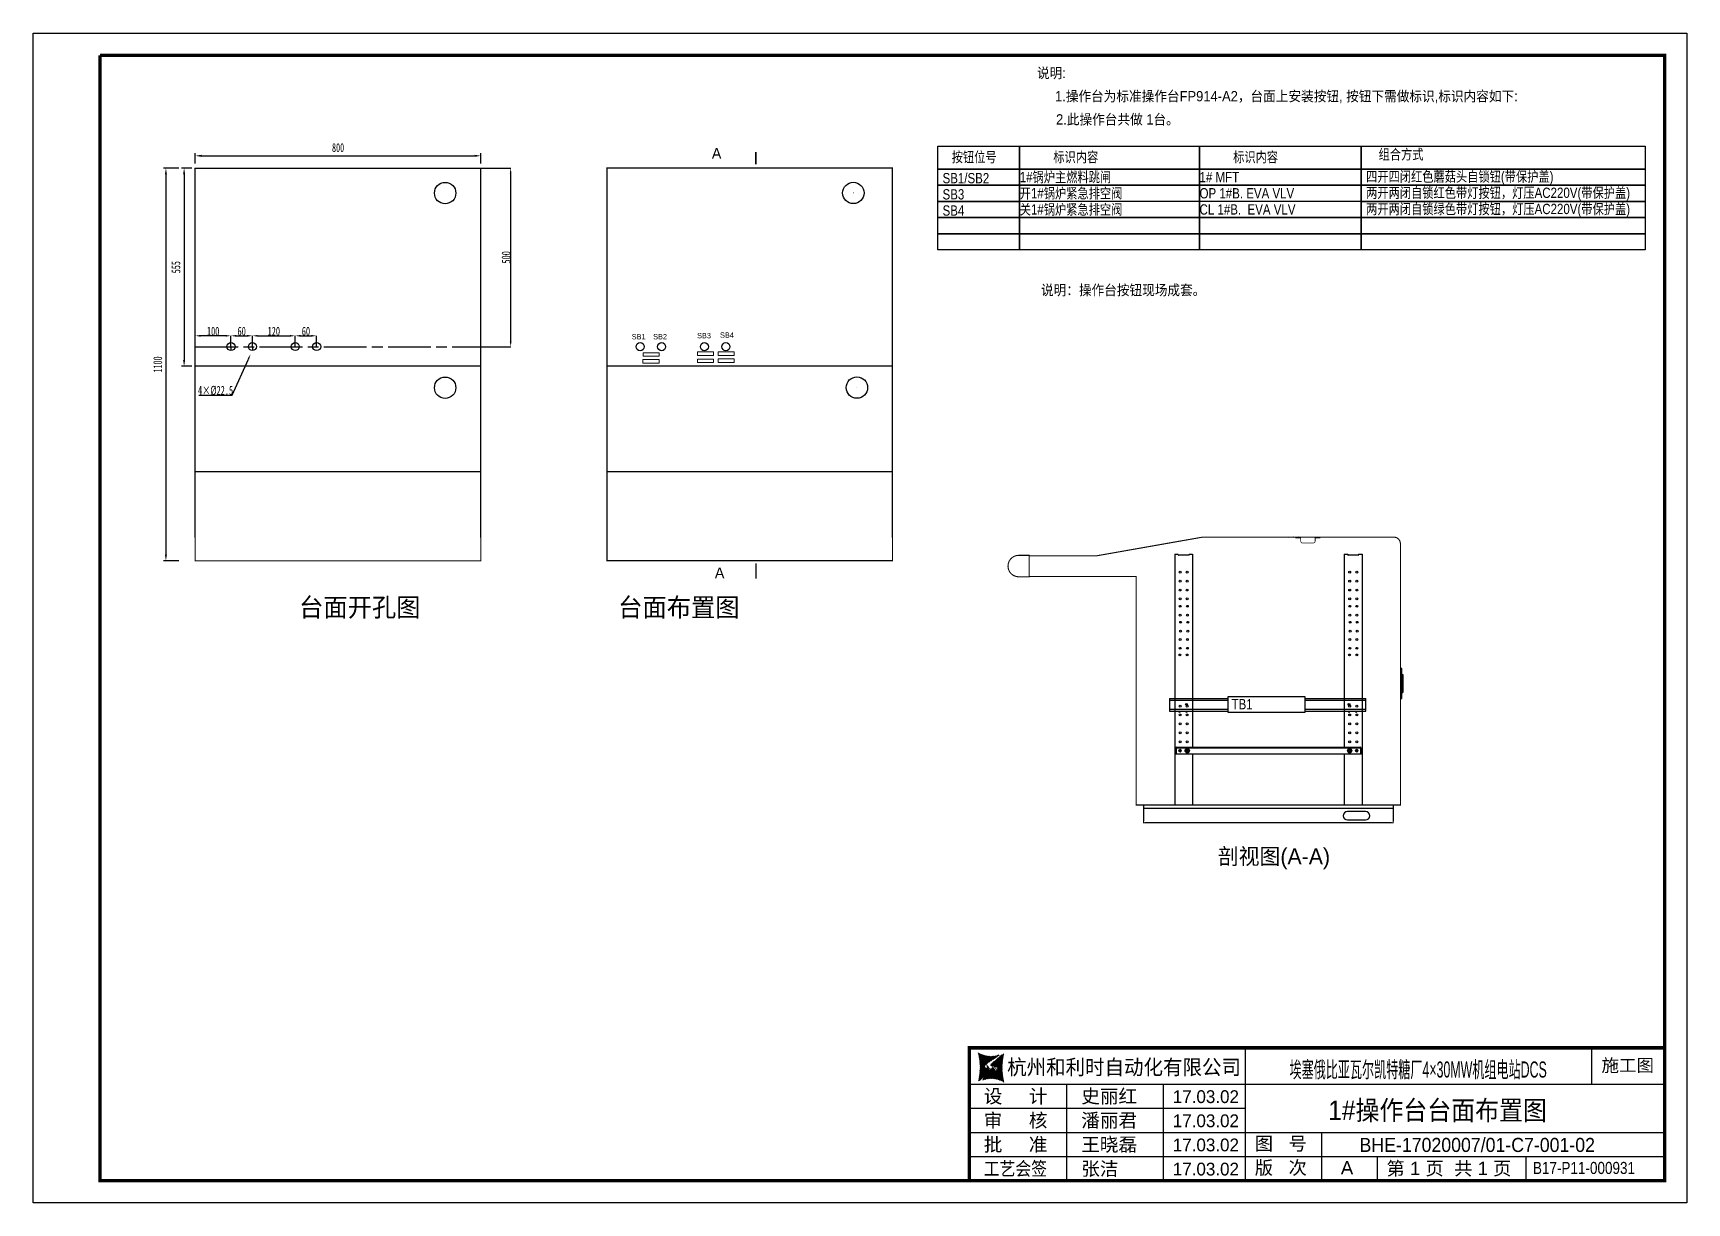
# Model space of a CAD drawing. Extents: x -6428 to 12880, y -7651 to 7267.
# Drawn here: x -1592 to 3041, y 3973 to 7249 of the extents above; entities that cross this region are included whole.
import ezdxf
from ezdxf.enums import TextEntityAlignment as Align

# ---------------------------------------------------------------- set-up
doc = ezdxf.new("R2010")
doc.units = 0
doc.header["$LTSCALE"] = 10
doc.header["$MEASUREMENT"] = 0
doc.header["$PDMODE"] = 32
doc.linetypes.add('AM_ISO08W050', pattern=[18, 12, -1.5, 3, -1.5])
doc.layers.get('0').update_dxf_attribs({"linetype": 'CONTINUOUS'})
doc.layers.get('Defpoints').update_dxf_attribs({"linetype": 'CONTINUOUS'})
doc.layers.add('AM_7', color=4, linetype='AM_ISO08W050', lineweight=25)
doc.layers.add('操作台', color=7, linetype='CONTINUOUS')
doc.layers.add('标准图框及表格', color=7, linetype='CONTINUOUS')
doc.styles.add('HZ', font='arial.ttf')
doc.styles.get("Standard").update_dxf_attribs({"font": '', "width": 0.65})
doc.styles.get('Standard').set_extended_font_data('SimSun')
doc.dimstyles.new('AM_ISO', dxfattribs={"dimtxt": 3.5, "dimasz": 2.5, "dimexe": 1, "dimexo": 1, "dimgap": 1.5, "dimtad": 1, "dimdsep": 46, "dimtxsty": 'Standard', "dimcen": 0, "dimclrd": 256, "dimclre": 256, "dimclrt": 2, "dimadec": 0, "dimazin": 2, "dimtp": 0.1, "dimtm": 0.1, "dimtfac": 0.71, "dimtdec": 3, "dimtmove": 0, "dimatfit": 3, "dimfxl": 0, "dimlwd": -1, "dimlwe": -1, "dimarcsym": 0})
doc.dimstyles.get("Standard").update_dxf_attribs({"dimtxt": 25, "dimasz": 15, "dimexe": 0.18, "dimexo": 0.0625, "dimgap": 0.09, "dimtad": 0, "dimtoh": 1, "dimdec": 0, "dimzin": 0, "dimdsep": 46, "dimtxsty": 'Standard', "dimcen": 0.09, "dimadec": 0, "dimazin": 0, "dimtfac": 1, "dimtdec": 0, "dimtofl": 0, "dimtmove": 0, "dimatfit": 3, "dimfxl": 0, "dimtolj": 1, "dimtzin": 0, "dimarcsym": 0})
doc.dimstyles.new('STANDARD$0', dxfattribs={"dimtxt": 25, "dimasz": 15, "dimexe": 0.18, "dimexo": 0.0625, "dimgap": 0.09, "dimtad": 0, "dimtoh": 1, "dimdec": 0, "dimzin": 0, "dimdsep": 46, "dimtxsty": 'Standard', "dimcen": 0.09, "dimadec": 0, "dimazin": 0, "dimtfac": 1, "dimtdec": 0, "dimtofl": 0, "dimtmove": 0, "dimatfit": 3, "dimfxl": 0, "dimtolj": 1, "dimtzin": 0, "dimarcsym": 0})
pattern_1 = [(44.99999999999999, (62644.0067448291, -8867.199472524246), (-0.0585086954904412, 0.0585086954904411), [])]

msp = doc.modelspace()

# ---------------------------------------------------------------- texts
at = {"layer": '操作台', "style": 'HZ', "width": 0.9}
for s, height, p in [('说明:', 28.84615386, (1219.907108140644, 7122.951490712797)), ('1.操作台为标准操作台FP914-A2，台面上安装按钮, 按钮下需做标识,标识内容如下:', 28.84615386, (1270.564430295597, 7057.986332654727)), ('2.此操作台共做 1台。', 28.84615386, (1273.432404320925, 6993.103389322562)), ('SB1', 15, (84.58756520280487, 6391.425428859378)), ('SB2', 15, (144.5875652028048, 6391.425428859378)), ('SB3', 15, (267.7068846796906, 6394.377341263075)), ('SB4', 15, (331.9554278217406, 6396.027710730172))]:
    msp.add_text(s, height=height, dxfattribs=at).set_placement(p)
at = {"layer": '操作台', "style": 'HZ', "width": 0.95}
for s, height, p in [('A', 30, (322.5057767147846, 6912.389873549074)), ('A', 30, (330.8952725436721, 5737.470389161025)), ('台面开孔图', 52.5, (-677.1494599369333, 5642.100114541237)), ('台面布置图', 52.5, (216.8296646316439, 5642.100114541237)), ('剖视图(A-A)', 45, (1883.977544166931, 4940.257149682408))]:
    msp.add_text(s, height=height, dxfattribs=at).set_placement(p, align=Align.MIDDLE)
at = {"layer": '操作台', "linetype": 'Continuous', "lineweight": 5, "style": 'HZ', "width": 0.8}
for s, p in [('按钮位号', (981.1094090815263, 6887.548865258186)), ('标识内容', (1265.688679899302, 6887.548865258186)), ('标识内容', (1769.484933083473, 6887.548865258186)), ('组合方式', (2176.950171105445, 6895.06704845845)), ('SB1/SB2', (955.4469351942953, 6828.467396121387)), ('1#锅炉主燃料跳闸', (1171.632505137979, 6831.495342300326)), ('1# MFT', (1675.42875832215, 6831.495342300326)), ('四开四闭红色蘑菇头自锁钮(带保护盖)', (2141.897642237679, 6832.88376515884)), ('SB3', (955.4469351942953, 6783.131299754413)), ('开1#锅炉紧急排空阀', (1171.632505137979, 6786.159245933352)), ('OP 1#B. EVA VLV', (1675.42875832215, 6786.159245933352)), ('两开两闭自锁红色带灯按钮，灯压AC220V(带保护盖)', (2141.897642237679, 6787.547668791866)), ('SB4', (955.4469351942953, 6737.795203387439)), ('关1#锅炉紧急排空阀', (1171.632505137979, 6740.823149566379)), ('CL 1#B.  EVA VLV', (1675.42875832215, 6740.823149566379)), ('两开两闭自锁绿色带灯按钮，灯压AC220V(带保护盖)', (2141.897642237679, 6742.211572424892)), ('TB1', (1765.06176590179, 5355.44069324729))]:
    msp.add_text(s, height=28.84615386, dxfattribs=at).set_placement(p)
at = {"layer": '操作台', "color": 3, "style": 'HZ', "width": 0.9}
msp.add_text('说明：操作台按钮现场成套。', height=28.84615386, dxfattribs=at).set_placement((1231.323252859647, 6515.084571200809))

# ---------------------------------------------------------------- blocks, each defined once
blk = doc.blocks.new('A4横图框')
at = {"layer": '标准图框及表格'}
h = blk.add_hatch(dxfattribs=at)
h.set_pattern_fill('ANSI31', color=5, scale=0.6619503254347141, style=0)
h.set_pattern_definition(pattern_1)
edge = h.paths.add_edge_path()
edge.add_arc((172.0496336600836, 30.69212609582466), 4.385420906004984, 238.1092081981574, 291.6531626184828)
edge.add_line((173.6677973982941, 26.61616453574824), (171.196811844281, 24.96342290218163))
edge.add_arc((159.3070898954674, 24.3208542135166), 10.7566927883141, 346.3915348661823, 374.2500326978036)
edge.add_line((169.7618019691645, 21.78995808790059), (171.9104852834489, 23.56403812982753))
edge.add_line((171.4204084507573, 24.1656820832199), (171.8022310894366, 24.1166197839688))
edge.add_spline(control_points=[(171.9076070613291, 23.5612403362524), (171.9782900895288, 23.62994398235459), (172.1063522407994, 23.75441992713461), (172.0982616688188, 24.08853178891007), (171.9041487548593, 24.10756342964889), (171.8004776051012, 24.11772778213201)], knot_values=[0, 0, 0, 0, 0.4839426457554279, 0.8767979790800492, 1.327118297953632, 1.327118297953632, 1.327118297953632, 1.327118297953632], weights=[1, 1, 1, 1, 1, 1], degree=3, periodic=0)
edge.add_spline(control_points=[(171.1960063120995, 24.96162603088887), (171.1383141229226, 24.91365774510486), (171.0341186915675, 24.8270242458879), (170.9598882847849, 24.7139107687239), (170.9267586692795, 24.6634273324584)], knot_values=[0, 0, 0, 0, 0.3714719093679447, 0.6708997588589845, 0.6708997588589845, 0.6708997588589845, 0.6708997588589845], weights=[1, 1, 1, 1, 1], degree=3, periodic=0)
edge.add_spline(control_points=[(171.0177855927386, 24.80139777460717), (170.9739837601, 24.75182568643358), (170.8874405854212, 24.63411966883577), (170.9097232617123, 24.3685217488732), (171.1438352137548, 24.19634813917073), (171.3287228371982, 24.17648276396212), (171.4184515092992, 24.16684180637679)], knot_values=[0.7541598914195891, 0.7541598914195891, 0.7541598914195891, 0.7541598914195891, 1.341857983071981, 2.043049761279585, 2.907443457733577, 3.722510221717078, 3.722510221717078, 3.722510221717078, 3.722510221717078], weights=[1, 1, 1, 1, 1, 1, 1], degree=3, periodic=0)
h = blk.add_hatch(dxfattribs=at)
h.set_pattern_fill('ANSI31', color=3, scale=0.6619503254347141, style=0)
h.set_pattern_definition(pattern_1)
edge = h.paths.add_edge_path()
edge.add_line((172.3049198977887, 24.52368860467541), (172.721034344714, 24.47090439472086))
edge.add_spline(control_points=[(172.1916602588671, 25.0804680907735), (172.1209772306528, 25.01176444467858), (171.9929150793969, 24.88728849988405), (172.0010056513629, 24.55317663812311), (172.1951185653369, 24.534144997377), (172.2987897150951, 24.52398064490117)], knot_values=[0, 0, 0, 0, 0.4839426457555314, 0.8767979790801576, 1.327118297953697, 1.327118297953697, 1.327118297953697, 1.327118297953697], weights=[1, 1, 1, 1, 1, 1], degree=3, periodic=0)
edge.add_line((174.3374653510318, 26.85175033912531), (172.1887820367474, 25.07767029719838))
edge.add_spline(control_points=[(173.1119433092453, 23.87664749850082), (173.1429732385941, 23.9160490896524), (173.2103720449149, 24.02492790509717), (173.1895440584403, 24.27318667815998), (172.9554321064269, 24.44536028784789), (172.7705444829544, 24.46522566305651), (172.6808158108824, 24.47486662065639)], knot_values=[0.8947336582581218, 0.8947336582581218, 0.8947336582581218, 0.8947336582581218, 1.341857983071981, 2.043049761279585, 2.907443457733577, 3.722510221717078, 3.722510221717078, 3.722510221717078, 3.722510221717078], weights=[1, 1, 1, 1, 1, 1, 1], degree=3, periodic=0)
edge.add_line((173.0325647221971, 23.79264395867943), (173.1243460055912, 23.89147256635482))
edge.add_line((172.905024764018, 23.67952689414087), (173.0325647221971, 23.79264395867212))
edge.add_line((170.431469921873, 22.02554389127766), (172.9024554758862, 23.67828552484428))
edge.add_arc((172.0496336600836, 17.94958233120851), 4.385420906004984, 58.1092081981576, 111.6531626184829)
edge.add_arc((184.7921774246996, 24.3208542135166), 10.7566927883141, 166.3915348661824, 194.2500326978025)
at = {"layer": '标准图框及表格', "color": 7}
for p, q in [((0.0013954609912616, 210.0032846437229), (297.0014441308175, 210.0032846437229)), ((0.0013954609912616, 0.0032502307208233), (0.0013954609912616, 210.0032846437229)), ((297.0014441308175, 210.0032846437229), (297.0014441308175, 0.0032502307208233)), ((217.7550332142755, 4.003284256038056), (217.7550332142755, 27.83661758936654)), ((279.9469701136921, 21.33661758936654), (279.9469701136921, 27.83661758936654)), ((168.1328066468058, 21.33661758936654), (292.9334290521556, 21.33661758936654)), ((185.6449392240147, 4.003284256038056), (185.6449392240292, 21.33661758936654)), ((203.0006413213422, 4.003284256038056), (203.0006413213568, 21.33661758936654)), ((168.1328066468058, 17.00328425603806), (217.7550332142755, 17.00328425603806)), ((168.1328066468058, 12.66995092270957), (292.9334290521556, 12.66995092270957)), ((231.4498319004824, 4.003284256038056), (231.4498319004824, 12.66995092270957)), ((168.1328066468058, 8.336617589373816), (292.9334290521556, 8.336617589373816)), ((241.4270588527042, 4.003284256038056), (241.4270588527042, 8.336617589373816)), ((268.120108647513, 4.003284256038056), (268.120108647513, 8.336617589373816)), ((168.1328066468058, 4.003284256038056), (292.9334290521556, 4.003284256038056)), ((297.0014441308175, 0.0032502307208233), (0.0013954609912616, 0.0032502307208233))]:
    blk.add_line(p, q, dxfattribs=at)
for points, const_width in [([(12.00143194437442, 206.0152988131507), (293.0014441308175, 206.0032506184056), (293.0014441308175, 4.003284256038056), (12.00143194437442, 4.003284256038056), (12.00143194437442, 206.0032506184056)], 0.6000000983228672), ([(292.9334290521556, 27.83661758937381), (168.1328066468058, 27.83661758937381), (168.1328066468058, 4.003284256038056)], 0.65)]:
    blk.add_lwpolyline(points, dxfattribs=dict(at, const_width=const_width))
at = {"layer": '标准图框及表格', "color": 5, "style": 'HZ'}
for s, p in [('pgqh', (170.0333635432534, 25.80304024583023)), ('hollilas', (170.0466366199025, 23.71374969515312))]:
    blk.add_text(s, height=0.4136785714285714, dxfattribs=at).set_placement(p)
at = {"layer": '标准图框及表格', "color": 3, "style": 'HZ'}
for s, height, p in [('auto', 0.6894642857142859, (172.1807441825285, 24.64895443542486)), ('hollysys', 0.3447321428571429, (172.3103532946761, 22.62004550448043))]:
    blk.add_text(s, height=height, dxfattribs=at).set_placement(p)
at = {"layer": '标准图框及表格', "color": 7, "style": 'HZ'}
for s, height, width, p in [('杭州和利时自动化有限公司', 2.7, 0.95, (174.9285941560083, 23.02911227819135)), ('工艺会签', 2.449999999999999, 0.85, (170.7212873600156, 4.927898099951165))]:
    blk.add_text(s, height=height, dxfattribs=dict(at, width=width)).set_placement(p)
for s, height, p in [('设     计', 2.449999999999999, (170.7212873600156, 17.92789809995847)), ('审     核', 2.449999999999999, (170.7212873600156, 13.59456476662271)), ('批     准', 2.449999999999999, (170.7212873600119, 9.261231433286953)), ('图   号', 2.399999999999999, (219.3988483406183, 9.450548544822992)), ('版   次', 2.399999999999999, (219.3988483406183, 5.117215211487234))]:
    blk.add_text(s, height=height, dxfattribs=at).set_placement(p)
at = {"layer": '标准图框及表格', "color": 7, "style": 'HZ', "flags": 8}
for tag, height, width, p in [('工程名称', 2.892696969694902, 0.65, (247.8353315485956, 22.94014901757174)), ('图纸名称', 3.499999999999999, 0.9, (252.2228085267316, 14.87880182043022))]:
    blk.add_attdef(tag, text='', height=height, dxfattribs=dict(at, width=width)).set_placement(p, align=Align.CENTER)
blk.add_attdef('设计阶段', text='', height=2.299999999999999, dxfattribs=at).set_placement((286.3714665038433, 23.54666542107214), align=Align.CENTER)
for tag, p, height in [('设计人', (188.2334199372244, 17.92789809995847), 2.449999999999999), ('审核人', (188.2334199372099, 13.59456476662271), 2.449999999999999), ('会签人', (188.2334199372099, 9.2612314332942), 2.449999999999999), ('批准人', (188.2334199371953, 4.927898099958441), 2.449999999999999), ('版次', (234.8449582635331, 5.117215211487234), 2.399999999999999), ('第几页共几页', (243.0562623004216, 4.991982186801863), 2.399999999999999)]:
    blk.add_attdef(tag, p, '', height=height, dxfattribs=at)
for tag, p, height, width in [('设计时间', (204.6762329055318, 17.92789809995847), 2.299999999999999, 0.95), ('审核时间', (204.6762329055318, 13.59456476662998), 2.299999999999999, 0.95), ('会签时间', (204.6762329055172, 9.2612314332942), 2.299999999999999, 0.95), ('图纸编号', (238.2096247235004, 9.144936985527348), 2.531109848483039, 0.9), ('批准时间', (204.6762329055172, 4.927898099958441), 2.299999999999999, 0.95), ('图纸标准', (269.3453519223485, 5.193019987101081), 2.169522727271176, 0.8)]:
    blk.add_attdef(tag, p, '', height=height, dxfattribs=dict(at, width=width))
blk = doc.blocks.new('*D85')
at = {"layer": 'Defpoints', "color": 0}
for p in [(-1176.706300190253, 6871.016141784481), (-1220.320682376281, 5771.21614178448), (-1176.706300190253, 5771.21614178448)]:
    blk.add_point(p, dxfattribs=at)
at = {"layer": '操作台'}
for p, q in [((-1183.706300190253, 6871.016141784481), (-1227.320682376281, 6871.016141784481)), ((-1220.320682376281, 6853.516141784481), (-1220.320682376281, 5788.71614178448)), ((-1183.706300190253, 5771.21614178448), (-1227.320682376281, 5771.21614178448))]:
    blk.add_line(p, q, dxfattribs=at)
for points in [[(-1217.404015709614, 6853.516141784481), (-1223.237349042948, 6853.516141784481), (-1220.320682376281, 6871.016141784481)], [(-1223.237349042948, 5788.71614178448), (-1217.404015709614, 5788.71614178448), (-1220.320682376281, 5771.21614178448)]]:
    blk.add_solid(points, dxfattribs=at)
at = {"layer": '操作台', "color": 7, "insert": (-1243.070682376281, 6321.116141784481), "char_height": 24.5, "attachment_point": 5, "rotation": 90}
blk.add_mtext('1100', dxfattribs=at)
blk = doc.blocks.new('*D86')
at = {"layer": 'Defpoints', "color": 0}
for p in [(-337.9858782017982, 6905.457919173891), (-1137.985878201798, 6877.049387761695), (-337.9858782017982, 6877.049387761695)]:
    blk.add_point(p, dxfattribs=at)
at = {"layer": '操作台'}
for p, q in [((-1137.985878201798, 6884.049387761695), (-1137.985878201798, 6912.457919173891)), ((-1120.485878201798, 6905.457919173891), (-355.4858782017982, 6905.457919173891)), ((-337.9858782017982, 6884.049387761695), (-337.9858782017982, 6912.457919173891))]:
    blk.add_line(p, q, dxfattribs=at)
for points in [[(-1120.485878201798, 6908.374585840558), (-1120.485878201798, 6902.541252507224), (-1137.985878201798, 6905.457919173891)], [(-355.4858782017982, 6902.541252507224), (-355.4858782017982, 6908.374585840558), (-337.9858782017982, 6905.457919173891)]]:
    blk.add_solid(points, dxfattribs=at)
at = {"layer": '操作台', "color": 7, "insert": (-737.9858782017981, 6928.207919173891), "char_height": 24.5, "attachment_point": 5}
blk.add_mtext('800', dxfattribs=at)
blk = doc.blocks.new('*D87')
at = {"layer": 'Defpoints', "color": 0}
for p in [(-1140.778124273896, 6871.016141784481), (-1169.319413921599, 6316.016141784481), (-1140.778124273896, 6316.016141784481)]:
    blk.add_point(p, dxfattribs=at)
at = {"layer": '操作台'}
for p, q in [((-1147.778124273896, 6871.016141784481), (-1176.319413921599, 6871.016141784481)), ((-1169.319413921599, 6853.516141784481), (-1169.319413921599, 6333.516141784481)), ((-1147.778124273896, 6316.016141784481), (-1176.319413921599, 6316.016141784481))]:
    blk.add_line(p, q, dxfattribs=at)
for points in [[(-1166.402747254932, 6853.516141784481), (-1172.236080588266, 6853.516141784481), (-1169.319413921599, 6871.016141784481)], [(-1172.236080588266, 6333.516141784481), (-1166.402747254932, 6333.516141784481), (-1169.319413921599, 6316.016141784481)]]:
    blk.add_solid(points, dxfattribs=at)
at = {"layer": '操作台', "color": 7, "insert": (-1192.069413921599, 6593.516141784481), "char_height": 24.5, "attachment_point": 5, "rotation": 90}
blk.add_mtext('555', dxfattribs=at)
blk = doc.blocks.new('*D88')
at = {"layer": 'Defpoints', "color": 0}
for p in [(-977.9858782018013, 6401.393405426947), (-1037.985878201801, 6371.164891784482), (-977.9858782018013, 6371.164891784482)]:
    blk.add_point(p, dxfattribs=at)
at = {"layer": '操作台', "color": 0, "linetype": 'Continuous', "lineweight": -2}
for p, q in [((-1037.985878201801, 6371.227391784482), (-1037.985878201801, 6401.573405426947)), ((-1022.985878201801, 6401.393405426947), (-992.9858782018013, 6401.393405426947)), ((-977.9858782018013, 6371.227391784482), (-977.9858782018013, 6401.573405426947))]:
    blk.add_line(p, q, dxfattribs=at)
at = {"layer": '操作台', "color": 0}
for points in [[(-1022.985878201801, 6403.893405426948), (-1022.985878201801, 6398.893405426948), (-1037.985878201801, 6401.393405426947)], [(-992.9858782018013, 6398.893405426948), (-992.9858782018013, 6403.893405426948), (-977.9858782018013, 6401.393405426947)]]:
    blk.add_solid(points, dxfattribs=at)
at = {"layer": '操作台', "color": 0, "lineweight": 5, "insert": (-1007.985878201801, 6413.983405426947), "char_height": 25, "attachment_point": 5}
blk.add_mtext('\\A1;60', dxfattribs=at)
blk = doc.blocks.new('*D89')
at = {"layer": 'Defpoints', "color": 0}
for p in [(-983.2479570978392, 6349.977383386204), (-978.6547677204376, 6360.24700418462)]:
    blk.add_point(p, dxfattribs=at)
at = {"layer": '操作台', "color": 0, "lineweight": -2}
for p, q in [((-978.7447677204376, 6360.24700418462), (-978.5647677204375, 6360.24700418462)), ((-978.6547677204376, 6360.15700418462), (-978.6547677204376, 6360.33700418462)), ((-1034.437459436222, 6235.526021885356), (-989.3722096010428, 6336.284555654978)), ((-1127.784403880667, 6235.526021885356), (-1034.437459436222, 6235.526021885356))]:
    blk.add_line(p, q, dxfattribs=at)
at = {"layer": '操作台', "color": 0}
blk.add_solid([(-987.0900716458386, 6335.263846904444), (-991.6543475562469, 6337.305264405512), (-983.2479570978392, 6349.977383386204)], dxfattribs=at)
at = {"layer": '操作台', "color": 0, "insert": (-1081.155931658445, 6248.116021885357), "char_height": 25, "attachment_point": 5}
blk.add_mtext('\\A1;4×%%c22.5', dxfattribs=at)
blk = doc.blocks.new('*D90')
at = {"layer": 'Defpoints', "color": 0}
for p in [(-1137.985878201798, 6401.393405426947), (-1137.985878201798, 6401.393405426947), (-1037.985878201801, 6401.393405426947)]:
    blk.add_point(p, dxfattribs=at)
at = {"layer": '操作台', "color": 0, "lineweight": -2}
for p, q in [((-1137.985878201798, 6401.455905426947), (-1137.985878201798, 6401.573405426947)), ((-1052.985878201801, 6401.393405426947), (-1122.985878201798, 6401.393405426947)), ((-1037.985878201801, 6401.455905426948), (-1037.985878201801, 6401.573405426947))]:
    blk.add_line(p, q, dxfattribs=at)
at = {"layer": '操作台', "color": 0}
for points in [[(-1122.985878201798, 6403.893405426948), (-1122.985878201798, 6398.893405426948), (-1137.985878201798, 6401.393405426947)], [(-1052.985878201801, 6398.893405426948), (-1052.985878201801, 6403.893405426948), (-1037.985878201801, 6401.393405426947)]]:
    blk.add_solid(points, dxfattribs=at)
at = {"layer": '操作台', "color": 0, "insert": (-1087.985878201799, 6413.983405426947), "char_height": 25, "attachment_point": 5}
blk.add_mtext('\\A1;100', dxfattribs=at)
blk = doc.blocks.new('*D91')
at = {"layer": 'Defpoints', "color": 0}
for p in [(-337.9858782017982, 6871.016141784481), (-367.5748408309246, 6370.953641784481), (-254.5091363930351, 6370.953641784481)]:
    blk.add_point(p, dxfattribs=at)
at = {"layer": '操作台', "color": 0, "lineweight": -2}
for p, q in [((-337.9233782017982, 6871.016141784481), (-254.3291363930351, 6871.016141784481)), ((-254.5091363930351, 6856.016141784481), (-254.5091363930351, 6385.953641784482)), ((-367.5123408309246, 6370.953641784481), (-254.3291363930351, 6370.953641784481))]:
    blk.add_line(p, q, dxfattribs=at)
at = {"layer": '操作台', "color": 0}
for points in [[(-252.0091363930351, 6856.016141784481), (-257.0091363930351, 6856.016141784481), (-254.5091363930351, 6871.016141784481)], [(-257.0091363930351, 6385.953641784482), (-252.0091363930351, 6385.953641784482), (-254.5091363930351, 6370.953641784481)]]:
    blk.add_solid(points, dxfattribs=at)
at = {"layer": '操作台', "color": 0, "insert": (-267.0991363930351, 6620.98489178448), "char_height": 25, "attachment_point": 5, "rotation": 90}
blk.add_mtext('\\A1;500', dxfattribs=at)
blk = doc.blocks.new('*D93')
at = {"layer": 'Defpoints', "color": 0}
for p in [(-857.985878201801, 6401.393405426943), (-977.9858782018013, 6371.164891784481), (-857.985878201801, 6371.164891784481)]:
    blk.add_point(p, dxfattribs=at)
at = {"layer": '操作台', "color": 0, "linetype": 'Continuous', "lineweight": -2}
for p, q in [((-977.9858782018013, 6371.227391784482), (-977.9858782018013, 6401.573405426943)), ((-962.9858782018013, 6401.393405426943), (-872.9858782018011, 6401.393405426943)), ((-857.985878201801, 6371.227391784482), (-857.985878201801, 6401.573405426943))]:
    blk.add_line(p, q, dxfattribs=at)
at = {"layer": '操作台', "color": 0}
for points in [[(-962.9858782018013, 6403.893405426943), (-962.9858782018013, 6398.893405426942), (-977.9858782018013, 6401.393405426943)], [(-872.9858782018011, 6398.893405426942), (-872.9858782018011, 6403.893405426943), (-857.985878201801, 6401.393405426943)]]:
    blk.add_solid(points, dxfattribs=at)
at = {"layer": '操作台', "color": 0, "lineweight": 5, "insert": (-917.9858782018013, 6413.983405426943), "char_height": 25, "attachment_point": 5}
blk.add_mtext('\\A1;120', dxfattribs=at)
blk = doc.blocks.new('*D94')
at = {"layer": 'Defpoints', "color": 0}
for p in [(-797.9858782018011, 6401.393405426943), (-857.985878201801, 6371.164891784481), (-797.9858782018011, 6371.164891784481)]:
    blk.add_point(p, dxfattribs=at)
at = {"layer": '操作台', "color": 0, "linetype": 'Continuous', "lineweight": -2}
for p, q in [((-857.985878201801, 6371.227391784482), (-857.985878201801, 6401.573405426943)), ((-842.9858782018013, 6401.393405426943), (-812.9858782018011, 6401.393405426943)), ((-797.9858782018011, 6371.227391784482), (-797.9858782018011, 6401.573405426943))]:
    blk.add_line(p, q, dxfattribs=at)
at = {"layer": '操作台', "color": 0}
for points in [[(-842.9858782018013, 6403.893405426943), (-842.9858782018013, 6398.893405426942), (-857.985878201801, 6401.393405426943)], [(-812.9858782018011, 6398.893405426942), (-812.9858782018011, 6403.893405426943), (-797.9858782018011, 6401.393405426943)]]:
    blk.add_solid(points, dxfattribs=at)
at = {"layer": '操作台', "color": 0, "lineweight": 5, "insert": (-827.9858782018013, 6413.983405426943), "char_height": 25, "attachment_point": 5}
blk.add_mtext('\\A1;60', dxfattribs=at)

# ---------------------------------------------------------------- dimensions: what is measured, and where the dimension line sits
at = {"layer": '操作台', "color": 7}
dim = msp.add_linear_dim(base=(-337.9858782017982, 6905.457919173891), p1=(-1137.985878201798, 6877.049387761695), p2=(-337.9858782017982, 6877.049387761695), dimstyle='AM_ISO', override={"dimscale": 7, "dimclrt": 7, "dimtdec": 2}, dxfattribs=at)
dim.commit()
dim.dimension.update_dxf_attribs({"geometry": '*D86', "text_midpoint": (-737.9858782017981, 6928.207919173891)})
dim = msp.add_linear_dim(base=(-1220.320682376281, 5771.21614178448), p1=(-1176.706300190253, 6871.016141784481), p2=(-1176.706300190253, 5771.21614178448), angle=90, text='1100', dimstyle='AM_ISO', override={"dimscale": 7, "dimclrt": 7, "dimtdec": 2}, dxfattribs=at)
dim.commit()
dim.dimension.update_dxf_attribs({"geometry": '*D85', "text_midpoint": (-1243.070682376281, 6321.116141784481)})
dim = msp.add_linear_dim(base=(-1169.319413921599, 6316.016141784481), p1=(-1140.778124273896, 6871.016141784481), p2=(-1140.778124273896, 6316.016141784481), angle=90, dimstyle='AM_ISO', override={"dimscale": 7, "dimclrt": 7, "dimtdec": 2}, dxfattribs=at)
dim.commit()
dim.dimension.update_dxf_attribs({"geometry": '*D87', "text_midpoint": (-1192.069413921599, 6593.516141784481)})
at = {"layer": '操作台', "color": 3}
dim = msp.add_linear_dim(base=(-254.5091363930351, 6370.953641784481), p1=(-337.9858782017982, 6871.016141784481), p2=(-367.5748408309246, 6370.953641784481), angle=90, dimstyle='STANDARD$0', override={"dimtad": 1, "dimarcsym": 1}, dxfattribs=at)
dim.commit()
dim.dimension.update_dxf_attribs({"geometry": '*D91', "text_midpoint": (-254.5091363930351, 6620.98489178448), "dimtype": 160})
at = {"layer": '操作台'}
dim = msp.add_linear_dim(base=(-1137.985878201798, 6401.393405426947), p1=(-1037.985878201801, 6401.393405426947), p2=(-1137.985878201798, 6401.393405426947), dimstyle='STANDARD$0', override={"dimtad": 1, "dimarcsym": 1}, dxfattribs=at)
dim.commit()
dim.dimension.update_dxf_attribs({"geometry": '*D90', "text_midpoint": (-1087.985878201799, 6413.983405426947)})
at = {"layer": '操作台', "linetype": 'Continuous', "lineweight": 5}
for base, p1, p2, picture, middle in [((-977.9858782018013, 6401.393405426947), (-1037.985878201801, 6371.164891784482), (-977.9858782018013, 6371.164891784482), '*D88', (-1007.985878201801, 6413.983405426947)), ((-857.985878201801, 6401.393405426943), (-977.9858782018013, 6371.164891784481), (-857.985878201801, 6371.164891784481), '*D93', (-917.9858782018013, 6413.983405426943)), ((-797.9858782018011, 6401.393405426943), (-857.985878201801, 6371.164891784481), (-797.9858782018011, 6371.164891784481), '*D94', (-827.9858782018013, 6413.983405426943))]:
    dim = msp.add_linear_dim(base=base, p1=p1, p2=p2, dimstyle='STANDARD$0', override={"dimtad": 1, "dimtmove": 1, "dimarcsym": 1}, dxfattribs=at)
    dim.commit()
    dim.dimension.update_dxf_attribs({"geometry": picture, "text_midpoint": middle})
at = {"layer": '操作台', "color": 3}
dim = msp.add_radius_dim(center=(-978.6547677204376, 6360.24700418462), mpoint=(-983.2479570978392, 6349.977383386204), text='4×%%c22.5', dimstyle='Standard', override={"dimtad": 1, "dimarcsym": 1}, dxfattribs=at)
dim.commit()
dim.dimension.update_dxf_attribs({"geometry": '*D89', "text_midpoint": (-1034.437459436229, 6235.526021885356), "dimtype": 164})

# ---------------------------------------------------------------- linework, layer by layer
at = {"color": 6}
for p, q in [((1591.109295817429, 5385.299276606552), (1755.72341870297, 5385.299276606552)), ((1755.72341870297, 5380.299276606553), (1591.109295817429, 5380.299276606553)), ((1970.278941322047, 5385.299276606552), (2141.605453543752, 5385.299276606552)), ((2141.605453543752, 5380.299276606553), (1970.278941322047, 5380.299276606553)), ((2141.605453543752, 5350.299276606552), (2141.605453543752, 5385.299276606552)), ((1755.72341870297, 5355.299276606553), (1591.109295817429, 5355.299276606553)), ((1591.109295817429, 5350.299276606552), (1755.72341870297, 5350.299276606552)), ((2141.605453543752, 5355.299276606553), (1970.278941322047, 5355.299276606553)), ((1970.278941322047, 5350.299276606552), (2141.605453543752, 5350.299276606552))]:
    msp.add_line(p, q, dxfattribs=at)
at = {"layer": 'AM_7'}
for p, q in [((-1137.985878201798, 6370.953641784482), (-338.7682190928026, 6370.953641784481)), ((-1037.985878201798, 6371.164891784481), (-1037.985878201798, 6359.804891784481)), ((-977.9858782018013, 6371.164891784481), (-977.9858782018013, 6382.524891784481)), ((-977.9858782018013, 6371.164891784481), (-977.9858782018013, 6359.804891784481))]:
    msp.add_line(p, q, dxfattribs=at)
at = {"layer": '操作台'}
for p, q in [((432.6273383217485, 6882.007599091216), (432.6273383217485, 6915.451387850407)), ((432.6273383217485, 6915.451387850407), (432.6273383217485, 6882.007599091216)), ((-337.9858782017982, 6316.016141784481), (-1137.985878201798, 6316.016141784481)), ((815.4811423311858, 6316.478965294095), (15.48114233118576, 6316.478965294095)), ((432.6273383217483, 5764.131786655191), (432.6273383217483, 5730.687997896)), ((432.6273383217485, 5754.957070914499), (432.6273383217485, 5721.513282155306))]:
    msp.add_line(p, q, dxfattribs=at)
at = {"layer": '操作台', "color": 3}
msp.add_line((2128.53228023571, 6932.005622106837), (2128.53228023571, 6732.634364792712), dxfattribs=at)
at = {"layer": '操作台', "color": 3, "linetype": 'Continuous'}
for p, q in [((-1137.985878201798, 5836.21614178448), (-1137.985878201798, 6871.016141784481)), ((-1137.985878201798, 6871.016141784481), (-337.9858782017982, 6871.016141784481)), ((-337.9858782017982, 5836.21614178448), (-337.9858782017982, 6871.016141784481)), ((15.48114233118576, 5836.678965294095), (15.48114233118576, 6871.478965294095)), ((15.48114233118576, 6871.478965294095), (815.4811423311858, 6871.478965294095)), ((815.4811423311858, 5836.678965294095), (815.4811423311858, 6871.478965294095)), ((1605.968577565129, 5789.513948529368), (1605.968577565129, 5788.027732415969)), ((1605.968577565129, 5789.513948529368), (1615.968577565129, 5789.513948529368)), ((1605.968577565129, 5786.816693818568), (1605.968577565129, 5087.475967911969)), ((1615.968577565129, 5788.176189345668), (1615.968577565129, 5788.013948529368)), ((1644.968577565129, 5787.013948529367), (1616.968577565129, 5787.013948529367)), ((1645.968577565129, 5789.513948529368), (1645.968577565129, 5788.013948529368)), ((1645.968577565129, 5789.513948529368), (1655.968577565129, 5789.513948529368)), ((1655.968577565129, 5789.513948529368), (1655.968577565129, 5389.513948529367)), ((2080.968577565129, 5789.513948529368), (2090.968577565129, 5789.513948529368)), ((2080.968577565129, 5789.513948529368), (2080.968577565129, 5389.513948529367)), ((2090.968577565129, 5789.513948529368), (2090.968577565129, 5788.013948529368)), ((2119.968577565129, 5787.013948529367), (2091.968577565129, 5787.013948529367)), ((2120.968577565129, 5789.513948529368), (2130.968577565129, 5789.513948529368)), ((2120.968577565129, 5789.513948529368), (2120.968577565129, 5788.013948529368)), ((2130.968577565129, 5789.513948529368), (2130.968577565129, 5087.475967911969)), ((1655.968577565129, 5389.513948529367), (1655.968577565129, 5249.513948529368)), ((2080.968577565129, 5389.513948529367), (2080.968577565129, 5249.513948529368)), ((1655.968577565129, 5229.513948529367), (1655.968577565129, 5087.475967911969)), ((2080.968577565129, 5229.513948529367), (2080.968577565129, 5087.475967911969)), ((1518.034457121024, 5087.475967911969), (1518.034457121024, 5041.975967911971)), ((2140.534457121024, 5069.475967911668), (2089.534457121025, 5069.475967911668)), ((2218.034457121024, 5087.475967911969), (2218.034457121024, 5041.975967911668)), ((2213.534457121024, 5037.475967911668), (1522.534457121025, 5037.475967911969)), ((2089.534457121025, 5045.475967911669), (2140.534457121024, 5045.475967911669))]:
    msp.add_line(p, q, dxfattribs=at)
at = {"layer": '操作台', "linetype": 'Continuous', "lineweight": 5}
for p, q in [((705.3911423311856, 6801.478965294095), (705.5711423311858, 6801.478965294095)), ((705.4811423311858, 6801.388965294095), (705.4811423311858, 6801.568965294095)), ((715.3911423311856, 6256.478965294095), (715.5711423311859, 6256.478965294095)), ((715.3911423311856, 6256.478965294095), (715.5711423311859, 6256.478965294095)), ((715.4811423311858, 6256.388965294095), (715.4811423311858, 6256.568965294096)), ((715.4811423311858, 6256.388965294095), (715.4811423311858, 6256.568965294096))]:
    msp.add_line(p, q, dxfattribs=at)
at = {"layer": '操作台', "color": 7}
for p, q in [((-1137.985878201798, 6021.21614178448), (-337.9858782017982, 6021.21614178448)), ((15.48114233118576, 6021.678965294095), (815.4811423311858, 6021.678965294095))]:
    msp.add_line(p, q, dxfattribs=at)
at = {"layer": '操作台', "color": 2, "linetype": 'Continuous'}
for p, q in [((1923.60593514603, 5838.494817802867), (1925.006350222432, 5836.494817802869)), ((1937.786297660134, 5838.494817802867), (1939.186712736536, 5836.494817802869)), ((1951.966660174231, 5838.494817802867), (1953.367075250632, 5836.494817802869)), ((1610.468577565129, 5245.195436506267), (1609.51656478533, 5248.74839657027)), ((1616.573843945228, 5247.513948529367), (1616.037945560328, 5249.513948529368)), ((1623.300353749428, 5247.513948529367), (1622.764455364528, 5249.513948529368)), ((1630.026863553731, 5247.513948529367), (1629.490965168831, 5249.513948529368)), ((1636.753373357928, 5247.513948529367), (1636.217474973028, 5249.513948529368)), ((1643.479883162227, 5247.513948529367), (1642.943984777327, 5249.513948529368)), ((1650.206392966428, 5247.513948529367), (1649.670494581531, 5249.513948529368)), ((1656.93290277073, 5247.513948529367), (1656.39700438583, 5249.513948529368)), ((1663.659412574927, 5247.513948529367), (1663.123514190129, 5249.513948529368)), ((1670.38592237923, 5247.513948529367), (1669.85002399433, 5249.513948529368)), ((1677.112432183431, 5247.513948529367), (1676.576533798629, 5249.513948529368)), ((1683.83894198773, 5247.513948529367), (1683.30304360283, 5249.513948529368)), ((1690.565451791927, 5247.513948529367), (1690.029553407129, 5249.513948529368)), ((1697.29196159623, 5247.513948529367), (1696.75606321133, 5249.513948529368)), ((1704.01847140043, 5247.513948529367), (1703.482573015629, 5249.513948529368)), ((1710.744981204729, 5247.513948529367), (1710.209082819829, 5249.513948529368)), ((1717.47149100893, 5247.513948529367), (1716.935592624128, 5249.513948529368)), ((1724.198000813229, 5247.513948529367), (1723.662102428329, 5249.513948529368)), ((1730.92451061743, 5247.513948529367), (1730.388612232632, 5249.513948529368)), ((1737.651020421729, 5247.513948529367), (1737.115122036829, 5249.513948529368)), ((1744.377530225926, 5247.513948529367), (1743.841631841128, 5249.513948529368)), ((1751.104040030229, 5247.513948529367), (1750.568141645329, 5249.513948529368)), ((1757.830549834429, 5247.513948529367), (1757.294651449631, 5249.513948529368)), ((1764.557059638728, 5247.513948529367), (1764.021161253828, 5249.513948529368)), ((1771.283569442929, 5247.513948529367), (1770.747671058127, 5249.513948529368)), ((1778.010079247232, 5247.513948529367), (1777.474180862332, 5249.513948529368)), ((1784.736589051429, 5247.513948529367), (1784.200690666631, 5249.513948529368)), ((1791.463098855728, 5247.513948529367), (1790.927200470828, 5249.513948529368)), ((1798.189608659929, 5247.513948529367), (1797.653710275127, 5249.513948529368)), ((1804.916118464231, 5247.513948529367), (1804.380220079331, 5249.513948529368)), ((1811.642628268429, 5247.513948529367), (1811.10672988363, 5249.513948529368)), ((1818.369138072727, 5247.513948529367), (1817.833239687827, 5249.513948529368)), ((1825.095647877027, 5247.513948529367), (1824.559749492127, 5249.513948529368)), ((1831.822157681231, 5247.513948529367), (1831.286259296331, 5249.513948529368)), ((1838.54866748553, 5247.513948529367), (1838.01276910063, 5249.513948529368)), ((1845.275177289727, 5247.513948529367), (1844.739278904827, 5249.513948529368)), ((1852.001687094029, 5247.513948529367), (1851.465788709129, 5249.513948529368)), ((1858.72819689823, 5247.513948529367), (1858.19229851333, 5249.513948529368)), ((1865.454706702529, 5247.513948529367), (1864.918808317629, 5249.513948529368)), ((1872.181216506726, 5247.513948529367), (1871.645318121928, 5249.513948529368)), ((1878.907726311029, 5247.513948529367), (1878.371827926129, 5249.513948529368)), ((1885.63423611523, 5247.513948529367), (1885.098337730432, 5249.513948529368)), ((1892.360745919529, 5247.513948529367), (1891.824847534629, 5249.513948529368)), ((1899.087255723729, 5247.513948529367), (1898.551357338928, 5249.513948529368)), ((1905.813765528028, 5247.513948529367), (1905.277867143132, 5249.513948529368)), ((1912.540275332229, 5247.513948529367), (1912.004376947431, 5249.513948529368)), ((1919.266785136528, 5247.513948529367), (1918.730886751628, 5249.513948529368)), ((1925.993294940729, 5247.513948529367), (1925.457396555927, 5249.513948529368)), ((1932.719804745032, 5247.513948529367), (1932.183906360132, 5249.513948529368)), ((1939.446314549229, 5247.513948529367), (1938.910416164431, 5249.513948529368)), ((1946.172824353528, 5247.513948529367), (1945.636925968628, 5249.513948529368)), ((1952.899334157732, 5247.513948529367), (1952.363435772927, 5249.513948529368)), ((1959.625843962031, 5247.513948529367), (1959.089945577131, 5249.513948529368)), ((1966.352353766228, 5247.513948529367), (1965.81645538143, 5249.513948529368)), ((1973.078863570528, 5247.513948529367), (1972.542965185627, 5249.513948529368)), ((1979.805373374732, 5247.513948529367), (1979.269474989926, 5249.513948529368)), ((1986.531883179031, 5247.513948529367), (1985.995984794131, 5249.513948529368)), ((1993.258392983228, 5247.513948529367), (1992.72249459843, 5249.513948529368)), ((1999.984902787527, 5247.513948529367), (1999.449004402627, 5249.513948529368)), ((2006.711412591732, 5247.513948529367), (2006.17551420693, 5249.513948529368)), ((2013.437922396031, 5247.513948529367), (2012.902024011131, 5249.513948529368)), ((2020.16443220033, 5247.513948529367), (2019.62853381543, 5249.513948529368)), ((2026.890942004527, 5247.513948529367), (2026.35504361963, 5249.513948529368)), ((2033.617451808829, 5247.513948529367), (2033.081553423929, 5249.513948529368)), ((2040.34396161303, 5247.513948529367), (2039.80806322813, 5249.513948529368)), ((2047.070471417329, 5247.513948529367), (2046.534573032429, 5249.513948529368)), ((2053.796981221529, 5247.513948529367), (2053.261082836629, 5249.513948529368)), ((2060.523491025831, 5247.513948529367), (2059.987592640931, 5249.513948529368)), ((2067.250000830028, 5247.513948529367), (2066.71410244523, 5249.513948529368)), ((2073.976510634327, 5247.513948529367), (2073.440612249427, 5249.513948529368)), ((2080.703020438528, 5247.513948529367), (2080.167122053727, 5249.513948529368)), ((2087.429530242831, 5247.513948529367), (2086.893631857931, 5249.513948529368)), ((2094.156040047028, 5247.513948529367), (2093.62014166223, 5249.513948529368)), ((2100.882549851327, 5247.513948529367), (2100.346651466427, 5249.513948529368)), ((2107.609059655532, 5247.513948529367), (2107.073161270726, 5249.513948529368)), ((2114.33556945983, 5247.513948529367), (2113.79967107493, 5249.513948529368)), ((2121.062079264028, 5247.513948529367), (2120.526180879229, 5249.513948529368)), ((2128.468577565129, 5244.976196910568), (2127.465938807329, 5248.718095696468))]:
    msp.add_line(p, q, dxfattribs=at)
at = {"layer": '操作台', "color": 7, "linetype": 'Continuous'}
for p, q in [((2238.034457121024, 5471.87596791197), (2239.034457121025, 5471.87596791197)), ((2241.034457121025, 5469.875967911971), (2239.034457121025, 5471.87596791197)), ((2239.034457121025, 5471.87596791197), (2239.034457121025, 5383.37596791197)), ((2241.034457121025, 5469.875967911971), (2241.034457121025, 5385.37596791197)), ((2241.034457121025, 5453.02596791197), (2245.034457121025, 5453.02596791197)), ((2241.034457121025, 5424.62596791197), (2245.034457121025, 5424.62596791197)), ((2245.034457121025, 5453.02596791197), (2245.034457121025, 5402.225967911969)), ((2238.034457121024, 5383.37596791197), (2239.034457121025, 5383.37596791197)), ((2241.034457121025, 5385.37596791197), (2239.034457121025, 5383.37596791197)), ((2241.034457121025, 5417.62596791197), (2245.034457121025, 5417.62596791197)), ((2241.034457121025, 5402.225967911969), (2245.034457121025, 5402.225967911969)), ((1608.468577565129, 5229.513948529367), (1608.468577565129, 5246.513948529368)), ((1610.468577565129, 5229.513948529367), (1610.468577565129, 5246.513948529368)), ((1611.468577565129, 5249.513948529368), (2125.468577565129, 5249.513948529368)), ((1611.468577565129, 5247.513948529367), (2125.468577565129, 5247.513948529367)), ((1611.468577565129, 5246.847281862769), (1611.468577565129, 5247.513948529367)), ((1639.538577565129, 5241.990781184167), (1638.108577565129, 5239.513948529367)), ((1638.108577565129, 5239.513948529367), (1639.538577565129, 5237.037115874567)), ((1642.398577565129, 5241.990781184167), (1639.538577565129, 5241.990781184167)), ((1639.538577565129, 5237.037115874567), (1642.398577565129, 5237.037115874567)), ((1643.82857756513, 5239.513948529367), (1642.398577565129, 5241.990781184167)), ((1642.398577565129, 5237.037115874567), (1643.82857756513, 5239.513948529367)), ((2094.538577565129, 5241.990781184167), (2093.108577565129, 5239.513948529367)), ((2093.108577565129, 5239.513948529367), (2094.538577565129, 5237.037115874567)), ((2097.398577565129, 5241.990781184167), (2094.538577565129, 5241.990781184167)), ((2094.538577565129, 5237.037115874567), (2097.398577565129, 5237.037115874567)), ((2098.828577565126, 5239.513948529367), (2097.398577565129, 5241.990781184167)), ((2097.398577565129, 5237.037115874567), (2098.828577565126, 5239.513948529367)), ((2125.468577565129, 5246.847281862769), (2125.468577565129, 5247.513948529367)), ((2126.468577565129, 5246.513948529368), (2126.468577565129, 5229.513948529367)), ((2128.468577565129, 5246.513948529368), (2128.468577565129, 5229.513948529367)), ((2128.468577565129, 5229.513948529367), (1608.468577565129, 5229.513948529367)), ((1640.068577565128, 5234.612309224269), (1640.068577565128, 5233.936090517569)), ((1640.968577565129, 5234.531026064367), (1640.968577565129, 5233.863948529368)), ((2095.068577565131, 5234.612309224269), (2095.068577565131, 5233.936090517569)), ((2095.968577565129, 5234.531026064367), (2095.968577565129, 5233.863948529368)), ((2218.034457121024, 5077.475967911968), (1518.034457121024, 5077.475967911968))]:
    msp.add_line(p, q, dxfattribs=at)
at = {"layer": '操作台', "color": 6}
msp.add_line((1591.109295817429, 5385.299276606552), (1591.109295817429, 5350.299276606552), dxfattribs=at)
at = {"layer": '操作台', "flags": 128}
for points in [[(432.6273383217485, 6916.189341980906, 0, 0, 0), (394.6441111465501, 6916.189341980906, 10, 0, 0), (353.6622081417299, 6916.189341980906, 0, 0, 0)], [(432.6273383217485, 5720.77532802481, 0, 0, 0), (394.6441111465501, 5720.77532802481, 10, 0, 0), (353.6622081417299, 5720.77532802481, 0, 0, 0)]]:
    msp.add_lwpolyline(points, format="xyseb", dxfattribs=at)
at = {"layer": '操作台', "color": 4}
for points in [[(942.0702562519582, 6932.005622106837), (1171.111838421693, 6932.005622106837), (1171.111838421693, 6868.446583054735), (942.0702562519582, 6868.446583054735)], [(1171.111838421693, 6932.005622106837), (1674.908091605864, 6932.005622106837), (1674.908091605864, 6868.446583054735), (1171.111838421693, 6868.446583054735)], [(1674.908091605864, 6932.005622106837), (2128.53228023571, 6932.005622106836), (2128.53228023571, 6868.446583054738), (1674.908091605864, 6868.446583054735)], [(2128.53228023571, 6932.005622106837), (2924.098968768684, 6932.005622106837), (2924.098968768684, 6868.446583054735), (2128.53228023571, 6868.446583054738)], [(942.0702562519582, 6868.446583054735), (1171.111838421693, 6868.446583054735), (1171.111838421693, 6823.110486687761), (942.0702562519582, 6823.110486687761)], [(1171.111838421693, 6868.446583054735), (1674.908091605864, 6868.446583054732), (1674.908091605864, 6823.11048668776), (1171.111838421693, 6823.110486687761)], [(1674.908091605864, 6868.446583054735), (2128.53228023571, 6868.446583054738), (2128.53228023571, 6823.11048668776), (1674.908091605864, 6823.11048668776)], [(2128.53228023571, 6868.446583054732), (2924.098968768684, 6868.446583054735), (2924.098968768684, 6823.110486687761), (2128.53228023571, 6823.110486687762)], [(942.0702562519582, 6823.110486687761), (1171.111838421693, 6823.110486687761), (1171.111838421693, 6777.774390320788), (942.0702562519582, 6777.774390320788)], [(1171.111838421693, 6823.110486687761), (1674.908091605864, 6823.11048668776), (1674.908091605864, 6778.076619362041), (1171.111838421693, 6777.774390320788)], [(1674.908091605864, 6823.110486687761), (2128.53228023571, 6823.110486687762), (2128.53228023571, 6777.774390320787), (1674.908091605864, 6777.774390320788)], [(2128.53228023571, 6823.11048668776), (2924.098968768684, 6823.110486687761), (2924.098968768684, 6777.774390320788), (2128.53228023571, 6777.774390320787)], [(942.0702562519582, 6777.774390320788), (1171.111838421693, 6777.774390320788), (1171.111838421693, 6732.438293953814), (942.0702562519582, 6732.438293953814)], [(1171.111838421693, 6777.774390320788), (1674.908091605864, 6778.076619362041), (1674.908091605864, 6732.634364792712), (1171.111838421693, 6732.438293953814)], [(1674.908091605864, 6777.774390320788), (2128.53228023571, 6778.046520974306), (2128.53228023571, 6732.438293953812), (1674.908091605864, 6732.438293953814)], [(2128.53228023571, 6777.774390320787), (2924.098968768684, 6777.774390320788), (2924.098968768684, 6732.438293953814), (2128.53228023571, 6732.67700112074)], [(942.0702562519582, 6732.438293953814), (1171.111838421693, 6732.438293953814), (1171.111838421693, 6687.10219758684), (942.0702562519582, 6687.10219758684)], [(1171.111838421693, 6732.438293953814), (1674.908091605864, 6732.438293953814), (1674.908091605864, 6687.404426628093), (1171.111838421693, 6687.10219758684)], [(1674.908091605864, 6732.438293953814), (2128.53228023571, 6732.67700112074), (2128.53228023571, 6687.102197586838), (1674.908091605864, 6687.10219758684)], [(2128.53228023571, 6732.438293953812), (2924.098968768684, 6732.438293953812), (2924.098968768684, 6687.102197586838), (2128.53228023571, 6687.340904753764)], [(942.0702562519582, 6687.10219758684), (1171.111838421693, 6687.10219758684), (1171.111838421693, 6641.766101219866), (942.0702562519582, 6641.766101219866)], [(1171.111838421693, 6687.10219758684), (1674.908091605864, 6687.404426628093), (1674.908091605864, 6641.962172058764), (1171.111838421693, 6641.766101219866)], [(1674.908091605864, 6687.10219758684), (2128.53228023571, 6687.404426628093), (2128.53228023571, 6641.962172058764), (1674.908091605864, 6641.766101219866)], [(2128.53228023571, 6687.102197586838), (2924.098968768684, 6687.102197586838), (2924.098968768684, 6641.766101219866), (2128.53228023571, 6642.004808386793)]]:
    msp.add_lwpolyline(points, close=True, dxfattribs=at)
at = {"layer": '操作台', "const_width": 3, "flags": 128}
for points in [[(-1137.985878201798, 6871.016141784481), (-337.9858782017982, 6871.016141784481), (-337.9858782017982, 5771.21614178448), (-1137.985878201798, 5771.21614178448), (-1137.985878201798, 6871.016141784481)], [(15.48114233118576, 6871.478965294095), (815.4811423311858, 6871.478965294095), (815.4811423311858, 5771.678965294095), (15.48114233118576, 5771.678965294095), (15.48114233118576, 6871.478965294095)], [(15.48114233118576, 6871.478965294095), (815.4811423311858, 6871.478965294095), (815.4811423311858, 5771.678965294095), (15.48114233118576, 5771.678965294095), (15.48114233118576, 6871.478965294095)], [(1168.234457121036, 5726.628655379268), (1198.055729111316, 5726.628655379268), (1198.055729111316, 5786.628655379269), (1168.234457121036, 5786.628655379269)], [(1498.034457121024, 5090.475967911969), (1498.034457121024, 5727.42865537927), (1198.055729111316, 5727.42865537927)], [(2238.034457121024, 5727.475967911969), (2238.034457121024, 5087.475967911969), (1498.034457121024, 5087.475967911969), (1498.034457121024, 5727.42865537927)], [(2218.034457121024, 5087.475967911969), (2218.034457121024, 5037.475967911667), (1518.034457121024, 5037.475967911971), (1518.034457121024, 5087.475967911969)]]:
    msp.add_lwpolyline(points, dxfattribs=at)
at = {"layer": '操作台', "linetype": 'Continuous', "lineweight": 5}
for points in [[(116.335062044011, 6344.05497965078), (161.3350845440104, 6344.05497965078), (161.3350845440104, 6354.05498465078), (116.335062044011, 6354.05498465078)], [(269.0696556906046, 6346.046097857278), (314.069678190604, 6346.046097857278), (314.069678190604, 6356.046102857276), (269.0696556906046, 6356.046102857276)], [(326.5654112020643, 6346.670431074698), (371.5654337020637, 6346.670431074698), (371.5654337020637, 6356.670436074697), (326.5654112020643, 6356.670436074697)], [(116.1309509132775, 6324.626277795654), (161.1309734132769, 6324.626277795654), (161.1309734132769, 6334.626282795654), (116.1309509132775, 6334.626282795654)], [(268.8744699854656, 6326.207942552119), (313.874492485465, 6326.207942552119), (313.874492485465, 6336.207947552119), (268.8744699854656, 6336.207947552119)], [(326.6478940094025, 6326.998774930351), (371.647916509402, 6326.998774930351), (371.647916509402, 6336.998779930351), (326.6478940094025, 6336.998779930351)]]:
    msp.add_lwpolyline(points, close=True, dxfattribs=at)
at = {"layer": '操作台', "const_width": 3, "flags": 128}
for points in [[(2238.034457121024, 5090.475967911969), (2238.034457121024, 5819.475967911969, 0.4142135623730951), (2220.034457121025, 5837.475967911969), (1683.253178779831, 5837.475967911969), (1387.859479794375, 5785.42865537927), (1198.055729111316, 5785.42865537927)], [(1168.234457121036, 5786.628655379269, 0.4045873928022174), (1138.824499856937, 5756.624823932932, 0.4122384247891083), (1168.234457121036, 5726.628655379268, 1.013330113985057)]]:
    msp.add_lwpolyline(points, format="xyb", dxfattribs=at)
at = {"layer": '操作台', "color": 7, "const_width": 2}
msp.add_lwpolyline([(1944.031363642934, 5834.994817802867), (1958.944766721232, 5834.862342862585), (1958.944766721232, 5826.317161561798, 0.4142135623730951), (1963.944766721233, 5821.317161561797), (1994.284528495896, 5821.317161561797, 0.4128757709779376), (1999.284476291391, 5826.29431331681), (1999.324256861749, 5834.99961103989), (2014.031363642934, 5834.994817802867)], format="xyb", dxfattribs=at)
at = {"layer": '操作台', "color": 3}
msp.add_lwpolyline([(1755.72341870297, 5391.007455133365), (1970.278941322047, 5391.007455133365), (1970.278941322047, 5346.324818572668), (1755.72341870297, 5346.324818572668)], close=True, dxfattribs=at)
at = {"layer": '操作台', "color": 7, "linetype": 'Continuous'}
for centre, radius in [((-437.9858782017982, 6801.016141784481), 30), ((705.4811423311858, 6801.478965294095), 30), ((-437.9858782017982, 6256.016141784481), 30), ((715.4811423311858, 6256.478965294095), 30), ((1620.968577565129, 5239.513948529367), 3.249999999999998), ((1620.968577565129, 5239.513948529367), 2.758499999999998), ((1620.968577565129, 5239.513948529367), 2.458499999999999), ((1640.968577565129, 5239.513948529367), 5.999999999999997), ((1640.968577565129, 5239.513948529367), 5.649999999999998), ((1640.968577565129, 5239.513948529367), 4.999999999999998), ((1640.968577565129, 5239.513948529367), 4.749999999999998), ((1640.968577565129, 5239.513948529367), 2.859999999999998), ((2095.968577565129, 5239.513948529367), 5.999999999999997), ((2095.968577565129, 5239.513948529367), 5.649999999999998), ((2095.968577565129, 5239.513948529367), 4.999999999999998), ((2095.968577565129, 5239.513948529367), 4.749999999999998), ((2095.968577565129, 5239.513948529367), 2.859999999999998), ((2115.968577565129, 5239.513948529367), 3.249999999999998), ((2115.968577565129, 5239.513948529367), 2.758499999999998), ((2115.968577565129, 5239.513948529367), 2.458499999999999)]:
    msp.add_circle(centre, radius, dxfattribs=at)
at = {"layer": '操作台', "linetype": 'Continuous'}
for centre in [(-1037.985878201801, 6371.164891784482), (-977.9858782018013, 6371.164891784482), (-857.985878201801, 6371.164891784481), (-797.9858782018011, 6371.164891784481), (108.3345009242996, 6370.953641784481), (168.3345009242996, 6370.953641784481), (288.3345394910921, 6370.953638865019), (348.3345394910921, 6370.953638865019)]:
    msp.add_circle(centre, 11.25, dxfattribs=at)
at = {"layer": '操作台', "color": 3, "linetype": 'Continuous'}
for centre, radius in [((1620.968577565129, 5739.513948529367), 2.649999999999998), ((1620.968577565129, 5714.513948529368), 2.649999999999998), ((1640.968577565129, 5739.513948529367), 2.649999999999998), ((1640.968577565129, 5714.513948529368), 2.649999999999998), ((2095.968577565129, 5739.513948529367), 2.649999999999998), ((2095.968577565129, 5714.513948529368), 2.649999999999998), ((2115.968577565129, 5739.513948529367), 2.649999999999998), ((2115.968577565129, 5714.513948529368), 2.649999999999998), ((1620.968577565129, 5689.513948529367), 2.649999999999998), ((1620.968577565129, 5664.513948529368), 2.649999999999998), ((1640.968577565129, 5689.513948529367), 2.649999999999998), ((1640.968577565129, 5664.513948529368), 2.649999999999998), ((2095.968577565129, 5689.513948529367), 2.649999999999998), ((2095.968577565129, 5664.513948529368), 2.649999999999998), ((2115.968577565129, 5689.513948529367), 2.649999999999998), ((2115.968577565129, 5664.513948529368), 2.649999999999998), ((1621.224708623019, 5643.93120762446), 2.649999999999998), ((1621.224708623019, 5618.93120762446), 2.649999999999998), ((1641.224708623019, 5643.93120762446), 2.649999999999998), ((1641.224708623019, 5618.93120762446), 2.649999999999998), ((2096.224708623018, 5643.93120762446), 2.649999999999998), ((2096.224708623018, 5618.93120762446), 2.649999999999998), ((2116.224708623018, 5643.93120762446), 2.649999999999998), ((2116.224708623018, 5618.93120762446), 2.649999999999998), ((1622.421784304081, 5599.071566030446), 2.649999999999998), ((1622.421784304081, 5574.071566030447), 2.649999999999998), ((1642.421784304081, 5599.071566030446), 2.649999999999998), ((1642.421784304081, 5574.071566030447), 2.649999999999998), ((2097.42178430408, 5599.071566030446), 2.649999999999998), ((2097.42178430408, 5574.071566030447), 2.649999999999998), ((2117.421784304081, 5599.071566030446), 2.649999999999998), ((2117.421784304081, 5574.071566030447), 2.649999999999998), ((1621.224708623019, 5551.221223495644), 2.649999999999998), ((1621.224708623019, 5526.221223495644), 2.649999999999998), ((1641.224708623019, 5551.221223495644), 2.649999999999998), ((1641.224708623019, 5526.221223495644), 2.649999999999998), ((2096.224708623018, 5551.221223495644), 2.649999999999998), ((2096.224708623018, 5526.221223495644), 2.649999999999998), ((2116.224708623018, 5551.221223495644), 2.649999999999998), ((2116.224708623018, 5526.221223495644), 2.649999999999998), ((1620.626170782487, 5507.557804110087), 2.649999999999998), ((1640.626170782487, 5507.557804110087), 2.649999999999998), ((2095.626170782487, 5507.557804110087), 2.649999999999998), ((2115.626170782487, 5507.557804110087), 2.649999999999998), ((1620.968577565129, 5364.513948529367), 2.649999999999998), ((1620.968577565129, 5339.513948529368), 2.649999999999998), ((1639.099731809298, 5369.310632234045), 2.649999999999999), ((1640.968577565129, 5364.513948529367), 2.649999999999998), ((1640.968577565129, 5339.513948529368), 2.649999999999998), ((2094.099731809298, 5369.310632234045), 2.649999999999999), ((2095.968577565129, 5364.513948529367), 2.649999999999998), ((2095.968577565129, 5339.513948529368), 2.649999999999998), ((2115.968577565129, 5364.513948529367), 2.649999999999998), ((2115.968577565129, 5339.513948529368), 2.649999999999998), ((1620.968577565129, 5314.513948529367), 2.649999999999998), ((1620.968577565129, 5289.513948529368), 2.649999999999998), ((1640.968577565129, 5314.513948529367), 2.649999999999998), ((1640.968577565129, 5289.513948529368), 2.649999999999998), ((2095.968577565129, 5314.513948529367), 2.649999999999998), ((2095.968577565129, 5289.513948529368), 2.649999999999998), ((2115.968577565129, 5314.513948529367), 2.649999999999998), ((2115.968577565129, 5289.513948529368), 2.649999999999998), ((1620.968577565129, 5264.513948529367), 2.649999999999998), ((1640.968577565129, 5264.513948529367), 2.649999999999998), ((2095.968577565129, 5264.513948529367), 2.649999999999998), ((2115.968577565129, 5264.513948529367), 2.649999999999998)]:
    msp.add_circle(centre, radius, dxfattribs=at)
at = {"layer": '操作台', "color": 6, "linetype": 'Continuous'}
for centre in [(1640.968577565129, 5239.513948529367), (2095.968577565129, 5239.513948529367)]:
    msp.add_circle(centre, 2.458499999999999, dxfattribs=at)
at = {"layer": '操作台', "color": 3, "linetype": 'Continuous'}
for centre, radius, start, end in [((1616.968577565129, 5788.013948529368), 0.9999999999999996, 180, 270), ((1644.968577565129, 5788.013948529368), 0.9999999999999996, 270, 0), ((2091.968577565129, 5788.013948529368), 0.9999999999999996, 180, 270), ((2119.968577565129, 5788.013948529368), 0.9999999999999996, 270, 0), ((1619.099731809298, 5350.299276606552), 2.649999999999998, 180, 0), ((1639.099731809298, 5350.299276606552), 2.649999999999998, 180, 0), ((2094.099731809298, 5350.299276606552), 2.649999999999998, 180, 0), ((2114.099731809298, 5350.299276606552), 2.649999999999998, 180, 0), ((2089.534457121025, 5057.475967911669), 11.99999999999999, 90, 270), ((2140.534457121024, 5057.475967911669), 11.99999999999999, 270, 90)]:
    msp.add_arc(centre, radius, start, end, dxfattribs=at)
at = {"layer": '操作台', "color": 7, "linetype": 'Continuous'}
for centre, radius, start, end in [((1611.468577565129, 5246.513948529368), 2.999999999999998, 90, 180), ((1611.468577565129, 5246.513948529368), 0.9999999999999996, 90, 180), ((2125.468577565129, 5246.513948529368), 2.999999999999998, 0, 90), ((2125.468577565129, 5246.513948529368), 0.9999999999999996, 0, 90)]:
    msp.add_arc(centre, radius, start, end, dxfattribs=at)
at = {"layer": '操作台', "color": 2, "linetype": 'Continuous'}
for centre in [(1620.968577565129, 5239.513948529367), (2115.968577565129, 5239.513948529367)]:
    msp.add_arc(centre, 2.999999999999998, 255.0000000002203, 194.9999999999944, dxfattribs=at)
at = {"layer": '操作台', "color": 7, "linetype": 'Continuous'}
for points in [[(1610.801910898527, 5246.853059100069), (1610.468577565129, 5246.513948529368)], [(1610.801910898527, 5246.626985386268), (1610.468577565129, 5246.513948529368)], [(1611.468577565129, 5247.513948529367), (1611.13524423183, 5247.187822812768), (1610.801910898527, 5246.853059100069)], [(1611.13524423183, 5246.738573290567), (1610.801910898527, 5246.626985386268)], [(1611.468577565129, 5246.847281862769), (1611.13524423183, 5246.738573290567)], [(2125.801831871229, 5247.187901323169), (2125.468577565129, 5247.513948529367)], [(2126.468577565129, 5246.513948529368), (2126.135244231826, 5246.626985386268), (2125.801910898526, 5246.738573290567), (2125.468577565129, 5246.847281862769)], [(2126.468577565129, 5246.513948529368), (2126.135244231826, 5246.853059100069), (2125.801831871229, 5247.187901323169)]]:
    msp.add_spline(points, degree=3, dxfattribs=at)
at = {"layer": '操作台', "color": 2, "linetype": 'Continuous'}
for points in [[(1637.968577565129, 5239.513948529367), (1638.019658266129, 5240.065197082867), (1638.171160876928, 5240.597673527967), (1638.417926158031, 5241.093245018068), (1638.751550813528, 5241.535035460369), (1639.16067365603, 5241.908000211267), (1639.631362497831, 5242.199438403468), (1640.147588594928, 5242.399425458869), (1640.691772486729, 5242.501151058268), (1641.245382643529, 5242.501151058268), (1641.789566535428, 5242.399425458869), (1642.30579263253, 5242.199438403468), (1642.77648147433, 5241.908000211267), (1643.185604316829, 5241.535035460369), (1643.519228972329, 5241.093245018068), (1643.765994253429, 5240.597673527967), (1643.917496864228, 5240.065197082867), (1643.968577565129, 5239.513948529367)], [(1643.968577565129, 5239.513948529367), (1643.917496864228, 5238.962699975967), (1643.765994253429, 5238.430223530868), (1643.519228972329, 5237.934652040769), (1643.185604316829, 5237.492861598468), (1642.77648147433, 5237.119896847567), (1642.30579263253, 5236.828458655366), (1641.789566535428, 5236.628471599868), (1641.245382643529, 5236.526746000468), (1640.691772486729, 5236.526746000468), (1640.147588594928, 5236.628471599868), (1639.631362497831, 5236.828458655366), (1639.16067365603, 5237.119896847567), (1638.751550813528, 5237.492861598468), (1638.417926158031, 5237.934652040769), (1638.171160876928, 5238.430223530868), (1638.019658266129, 5238.962699975967), (1637.968577565129, 5239.513948529367)], [(2092.968577565128, 5239.513948529367), (2093.019658266129, 5240.065197082867), (2093.171160876927, 5240.597673527967), (2093.41792615803, 5241.093245018068), (2093.751550813527, 5241.535035460369), (2094.16067365603, 5241.908000211267), (2094.63136249783, 5242.199438403468), (2095.147588594928, 5242.399425458869), (2095.691772486729, 5242.501151058268), (2096.245382643528, 5242.501151058268), (2096.789566535428, 5242.399425458869), (2097.305792632529, 5242.199438403468), (2097.77648147433, 5241.908000211267), (2098.185604316828, 5241.535035460369), (2098.519228972329, 5241.093245018068), (2098.765994253428, 5240.597673527967), (2098.917496864228, 5240.065197082867), (2098.968577565129, 5239.513948529367)], [(2098.968577565129, 5239.513948529367), (2098.917496864228, 5238.962699975967), (2098.765994253428, 5238.430223530868), (2098.519228972329, 5237.934652040769), (2098.185604316828, 5237.492861598468), (2097.77648147433, 5237.119896847567), (2097.305792632529, 5236.828458655366), (2096.789566535428, 5236.628471599868), (2096.245382643528, 5236.526746000468), (2095.691772486729, 5236.526746000468), (2095.147588594928, 5236.628471599868), (2094.63136249783, 5236.828458655366), (2094.16067365603, 5237.119896847567), (2093.751550813527, 5237.492861598468), (2093.41792615803, 5237.934652040769), (2093.171160876927, 5238.430223530868), (2093.019658266129, 5238.962699975967), (2092.968577565128, 5239.513948529367)]]:
    msp.add_spline(points, degree=3, dxfattribs=at)

# ---------------------------------------------------------------- block references
at = {"layer": '标准图框及表格', "color": 7}
ref = msp.add_blockref('A4横图框', (-1592.445661758174, 3973.07652089165), dxfattribs=dict(at, xscale=15.6, yscale=15.6, zscale=15.6))
ref.add_attrib('工程名称', '埃塞俄比亚瓦尔凯特糖厂4×30MW机组电站DCS  ', dxfattribs={"color": 7, "height": 45.1261, "style": 'HZ', "width": 0.55}).set_placement((2297.485768245431, 4346.705472378037), align=Align.MIDDLE_CENTER)
ref.add_attrib('设计阶段', '施工图', dxfattribs={"color": 7, "height": 35.88, "style": 'HZ'}).set_placement((2874.949215701752, 4340.404501460374), align=Align.CENTER)
ref.add_attrib('设计人', '史丽红', (1343.99568926249, 4252.751731251009), dxfattribs={"color": 7, "height": 38.22, "style": 'HZ'})
ref.add_attrib('审核人', '潘丽君', (1343.995689262272, 4185.151731250967), dxfattribs={"color": 7, "height": 38.22000000000001, "style": 'HZ'})
ref.add_attrib('会签人', '王晓磊', (1343.995689262272, 4117.551731251042), dxfattribs={"color": 7, "height": 38.22000000000001, "style": 'HZ'})
ref.add_attrib('批准人', '张洁', (1343.995689262039, 4049.951731251007), dxfattribs={"color": 7, "height": 38.22000000000001, "style": 'HZ'})
ref.add_attrib('设计时间', '17.03.02', (1600.503571568086, 4252.751731251009), dxfattribs={"color": 7, "height": 35.88, "style": 'HZ', "width": 0.95})
ref.add_attrib('审核时间', '17.03.02', (1600.503571568086, 4185.151731251077), dxfattribs={"color": 7, "height": 35.88, "style": 'HZ', "width": 0.95})
ref.add_attrib('会签时间', '17.03.02', (1600.503571567867, 4117.551731251042), dxfattribs={"color": 7, "height": 35.88, "style": 'HZ', "width": 0.95})
ref.add_attrib('批准时间', '17.03.02', (1600.503571567867, 4049.951731251007), dxfattribs={"color": 7, "height": 35.88, "style": 'HZ', "width": 0.95})
ref.add_attrib('图纸标准', 'B17-P11-000931', (2609.341828230434, 4054.08763269044), dxfattribs={"color": 7, "height": 33.84455454543037, "style": 'HZ', "width": 0.8})
ref.add_attrib('图纸编号', 'BHE-17020007/01-C7-001-02', (2123.624483928375, 4115.737537865876), dxfattribs={"color": 7, "height": 39.48528000000001, "style": 'HZ', "width": 0.9})
ref.add_attrib('图纸名称', '1#操作台台面布置图', dxfattribs={"color": 7, "height": 54.6, "style": 'HZ', "width": 0.9}).set_placement((2342.230151258817, 4205.185829290363), align=Align.CENTER)
ref.add_attrib('第几页共几页', '第 1 页  共 1 页', (2199.232030128347, 4050.95144300576), dxfattribs={"color": 7, "height": 37.44, "style": 'HZ'})
ref.add_attrib('版次', 'A', (2071.13568715287, 4052.905078190874), dxfattribs={"color": 7, "height": 37.44, "style": 'HZ'})

msp.set_redraw_order([(e.dxf.handle, doc.entitydb.next_handle()) for e in msp.query("TEXT MTEXT ATTDEF DIMENSION ARC_DIMENSION")])  # texts and dimensions are drawn at this point

doc.saveas('drawing.dxf')
